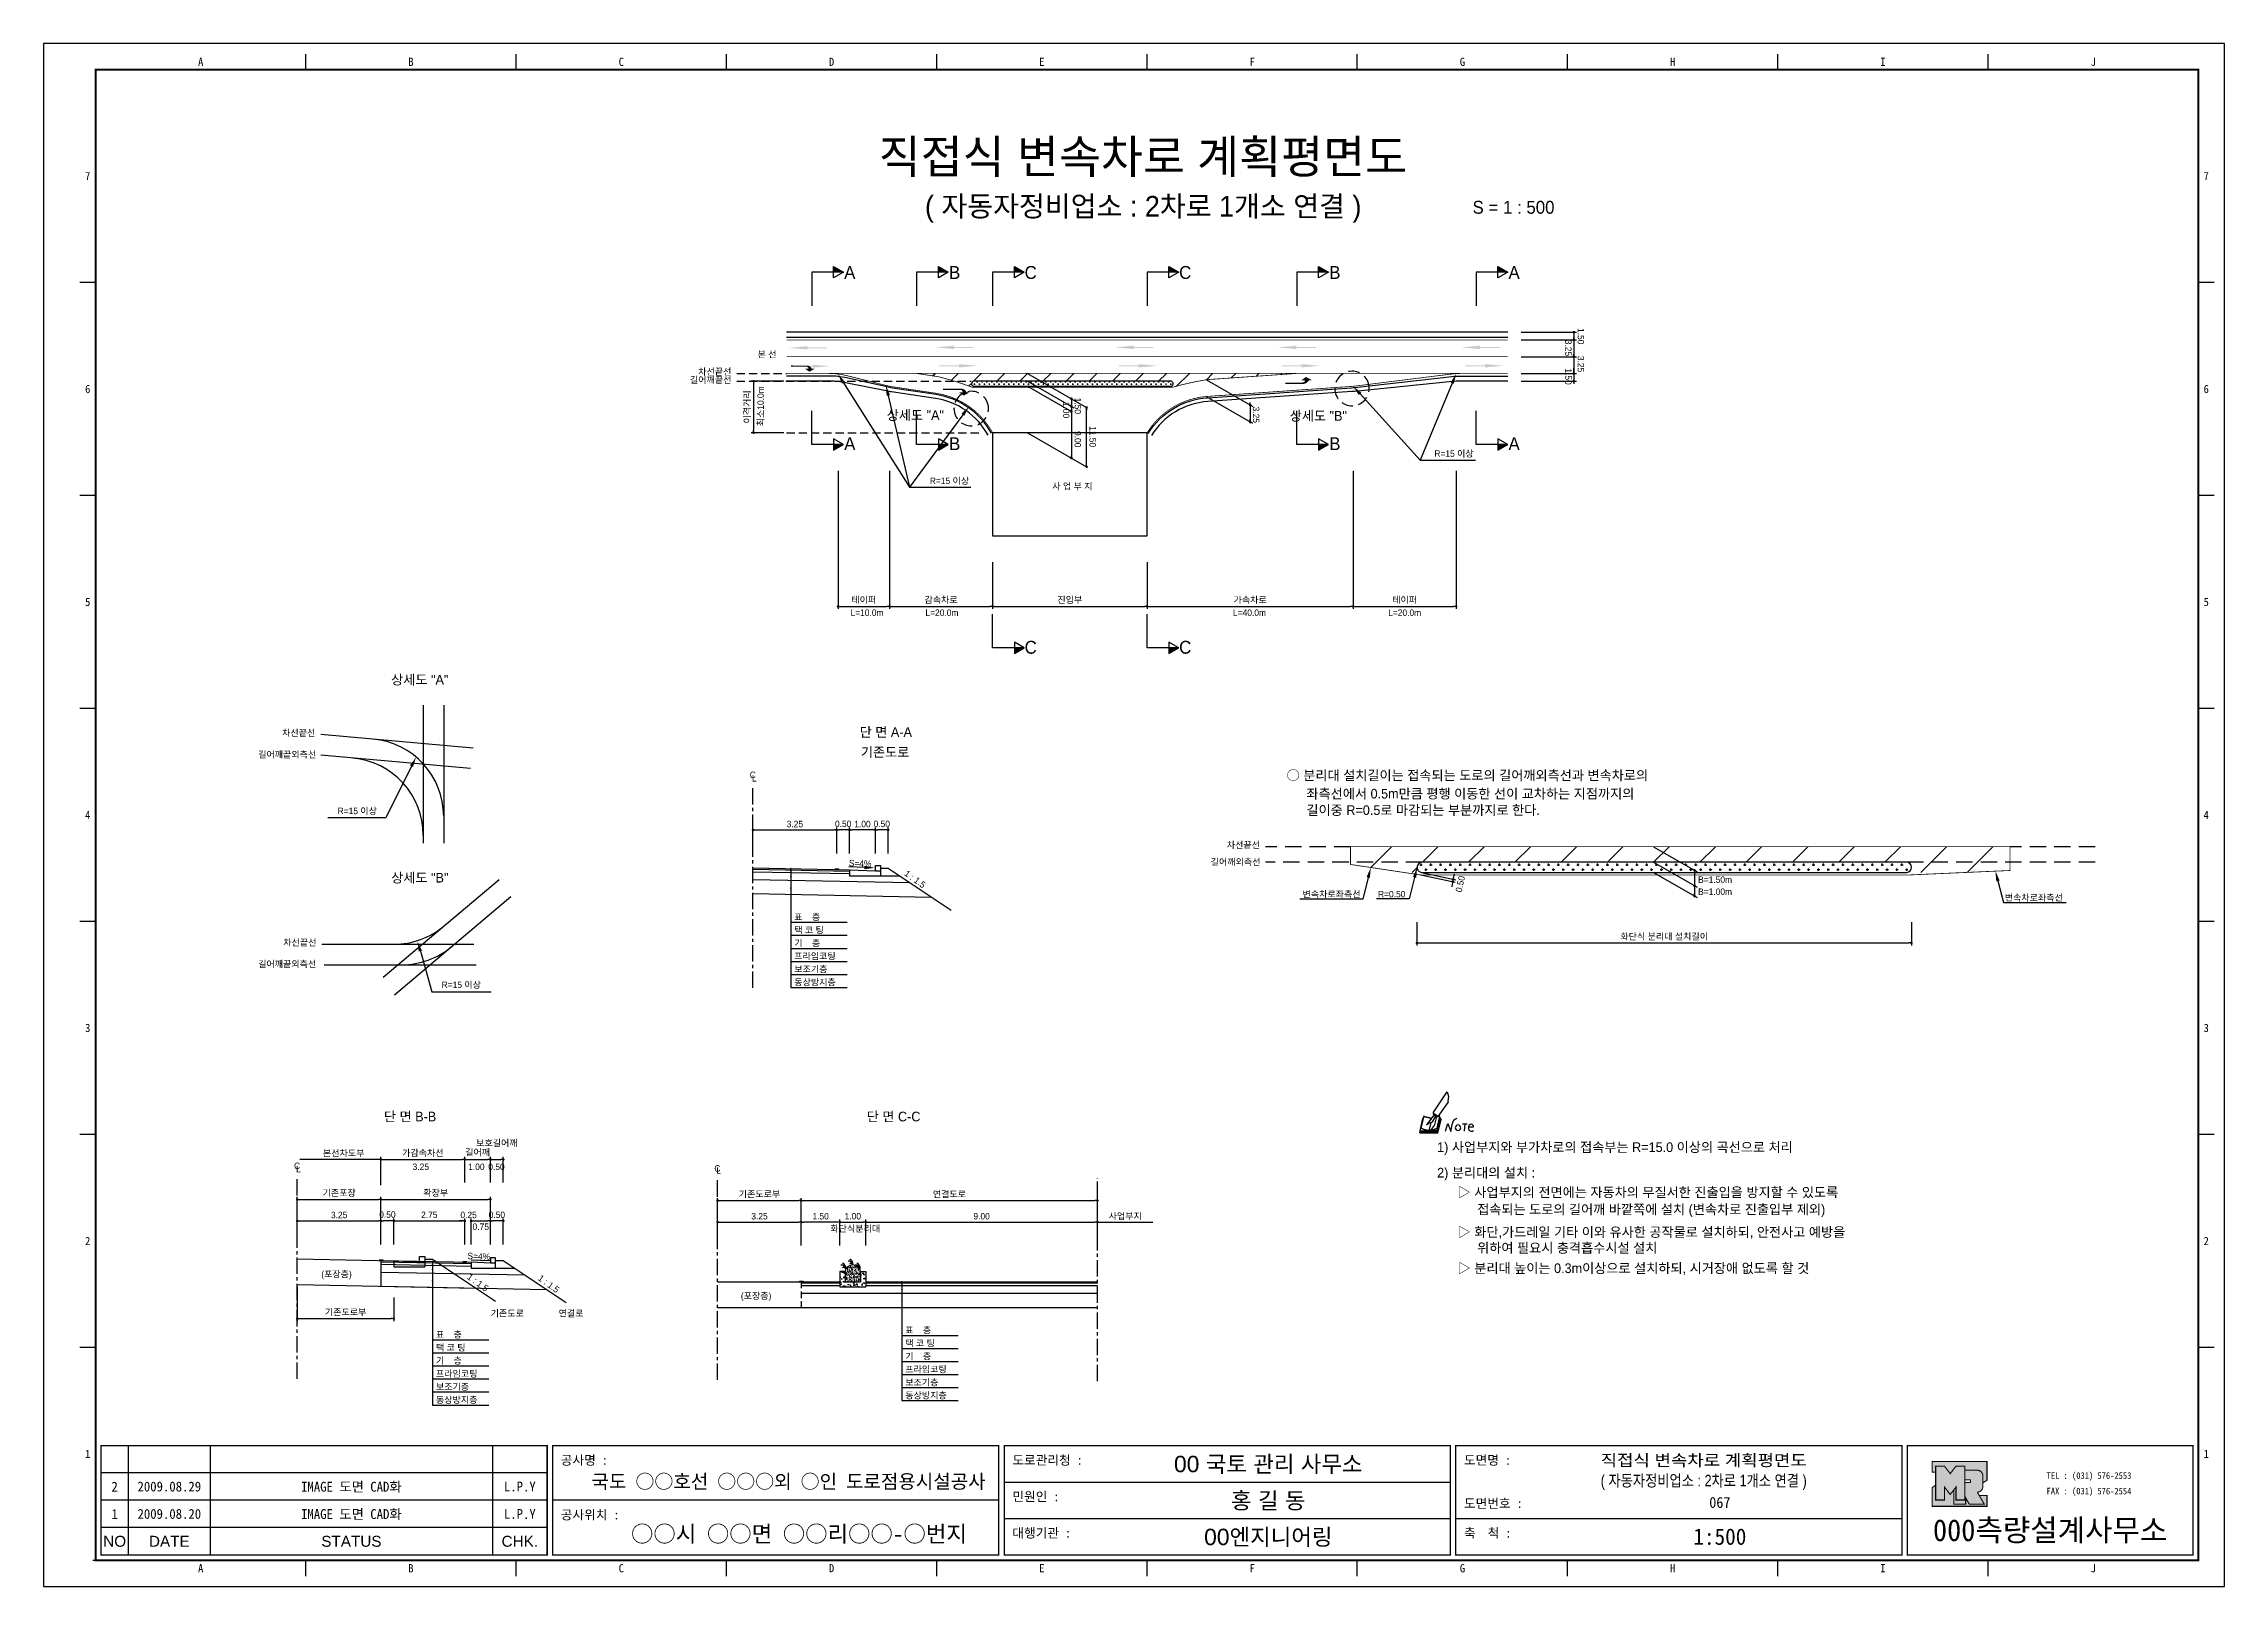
# Model space of a CAD drawing. Header units: millimetres. Extents: x 477 to 901, y -20 to 280.
import ezdxf
from ezdxf.enums import TextEntityAlignment as Align

# ---------------------------------------------------------------- set-up
doc = ezdxf.new("R2010")
doc.units = ezdxf.units.MM
doc.linetypes.add('CENTER', pattern=[50.8, 31.75, -6.35, 6.35, -6.35])
doc.linetypes.add('HIDDEN', pattern=[9.525, 6.35, -3.175])
for name, color, linetype in [('CC-GSTR-0004', 4, 'Continuous'), ('CM-LANE-0030', 30, 'Continuous'), ('CZ-DIMT-0002', 7, 'Continuous'), ('CZ-EXST-0002', 1, 'Continuous'), ('CZ-LIN1-0007', 7, 'Continuous'), ('CZ-LIN2-0003', 3, 'Continuous'), ('CZ-LINE-0001', 7, 'Continuous'), ('CZ-TEXT-BOX0', 7, 'Continuous'), ('TITLE', 7, 'Continuous')]:
    doc.layers.add(name, color=color, linetype=linetype)
doc.styles.add('견고딕', font='arial.ttf')
doc.styles.add('돋움', font='')
doc.styles.add('돋음체', font='')
doc.styles.get('돋움').set_extended_font_data('Dotum')
doc.styles.get('돋음체').set_extended_font_data('DotumChe')

msp = doc.modelspace()

# ---------------------------------------------------------------- texts
at = {"layer": 'CZ-DIMT-0002', "style": '돋움'}
for s, height, p in [('A', 2.5, (633.95, 235.22)), ('B', 2.5, (654.31, 235.22)), ('C', 2.5, (669.07, 235.22)), ('C', 2.5, (699.07, 235.22)), ('B', 2.5, (728.12, 235.22)), ('A', 2.5, (762.92, 235.22)), ('차선끝선', 1.25, (607.74, 215.96)), ('본 선', 1.25, (617.89, 219.32)), ('길어깨끝선', 1.25, (606.94, 214.37)), ('상세도 "A"', 1.875, (646.68, 207.53)), ('상세도 "B"', 1.875, (724.91, 207.4)), ('A', 2.5, (633.95, 201.99)), ('B', 2.5, (654.31, 201.99)), ('B', 2.5, (728.12, 201.99)), ('A', 2.5, (762.92, 201.99)), ('R=15 이상', 1.25, (751.25, 200.07)), ('R=15 이상', 1.25, (653.3, 194.8)), ('사 업 부 지', 1.25, (677.16, 193.72)), ('L=10.0m', 1.25, (637.29, 169.2)), ('L=20.0m', 1.25, (651.84, 169.2)), ('L=40.0m', 1.25, (711.55, 169.2)), ('L=20.0m', 1.25, (741.67, 169.2)), ('C', 2.5, (669.07, 162.49)), ('C', 2.5, (699.07, 162.49)), ('차선끝선', 1.25, (526.96, 145.88)), ('길어깨끝외측선', 1.25, (524.73, 141.68)), ('C', 1.25, (615.12, 137.72)), ('L', 1.25, (615.39, 137.06)), ('R=15 이상', 1.25, (538.34, 130.73)), ('차선끝선', 1.25, (710.36, 124.12)), ('차선끝선', 1.25, (527.19, 105.2)), ('길어깨끝외측선', 1.25, (524.73, 101.02)), ('R=15 이상', 1.25, (558.53, 96.99)), ('C', 1.25, (526.65, 61.85)), ('L', 1.25, (526.92, 61.2)), ('C', 1.25, (608.25, 61.35)), ('L', 1.25, (608.51, 60.95))]:
    msp.add_text(s, height=height, dxfattribs=at).set_placement(p, align=Align.MIDDLE_CENTER)
for s, rotation, p in [('3.25', 270, (772.82, 222.16)), ('1.50', 270, (775.25, 224.44)), ('1.50', 270, (772.82, 216.61)), ('3.25', 270, (775.25, 219.05)), ('최소10.0m', 90, (617.27, 205.37))]:
    msp.add_text(s, height=1.25, rotation=rotation, dxfattribs=at).set_placement(p)
for s, p in [('○ 분리대 설치길이는 접속되는 도로의 길어깨외측선과 변속차로의', (718.75, 137.64)), ('좌측선에서 0.5m만큼 평행 이동한 선이 교차하는 지점까지의', (722.6, 134.08)), ('길이중 R=0.5로 마감되는 부분까지로 한다.', (722.6, 130.89)), ('1) 사업부지와 부가차로의 접속부는 R=15.0 이상의 곡선으로 처리', (747.97, 65.48)), ('2) 분리대의 설치 :', (747.97, 60.53)), ('▷ 사업부지의 전면에는 자동차의 무질서한 진출입을 방지할 수 있도록', (751.95, 56.73)), ('접속되는 도로의 길어깨 바깥쪽에 설치 (변속차로 진출입부 제외)', (755.74, 53.41)), ('▷ 화단,가드레일 기타 이와 유사한 공작물로 설치하되, 안전사고 예방을', (751.95, 49.01)), ('위하여 필요시 충격흡수시설 설치', (755.74, 45.94)), ('▷ 분리대 높이는 0.3m이상으로 설치하되, 시거장애 없도록 할 것', (751.95, 41.99))]:
    msp.add_text(s, height=1.875, dxfattribs=at).set_placement(p, align=Align.MIDDLE_LEFT)
for s, rotation, p in [('S=4%', 357.7094, (635.96, 120.54)), ('1 : 1.5', 323.8881, (646.62, 117.5)), ('S=4%', 357.7094, (561.93, 44.3)), ('1 : 1.5', 323.8881, (561.75, 39.21)), ('1 : 1.5', 323.8881, (575.5, 38.96))]:
    msp.add_text(s, height=1.25, rotation=rotation, dxfattribs=at).set_placement(p, align=Align.MIDDLE_CENTER)
for s, p in [('길어깨외측선', (704.01, 120.21)), ('변속차로좌측선', (721.85, 113.94)), ('R=0.50', (736.49, 113.96)), ('B=1.50m', (798.64, 116.77)), ('B=1.00m', (798.64, 114.43)), ('변속차로좌측선', (858.17, 113.27)), ('표    층', (623.17, 109.52)), ('기    층', (623.17, 104.45)), ('택 코 팅', (623.17, 106.98)), ('프라임코팅', (623.17, 101.92)), ('보조기층', (623.17, 99.39)), ('동상방지층', (623.17, 96.86)), ('3.25', (549.08, 61.05)), ('1.00', (559.87, 61.05)), ('0.50', (563.77, 61.05)), ('사업부지', (684.2, 51.46)), ('화단식분리대', (630.19, 49.05)), ('(포장층)', (531.35, 40.21)), ('기존도로', (564.24, 32.61)), ('연결로', (577.42, 32.61)), ('(포장층)', (612.81, 36)), ('표    층', (553.61, 28.49)), ('표    층', (644.72, 29.34)), ('택 코 팅', (553.61, 25.96)), ('기    층', (644.72, 24.28)), ('택 코 팅', (644.72, 26.81)), ('프라임코팅', (553.61, 20.9)), ('기    층', (553.61, 23.43)), ('프라임코팅', (644.72, 21.75)), ('보조기층', (553.61, 18.36)), ('동상방지층', (553.61, 15.83)), ('보조기층', (644.72, 19.22)), ('동상방지층', (644.72, 16.69))]:
    msp.add_text(s, height=1.25, dxfattribs=at).set_placement(p)
at = {"layer": 'CZ-DIMT-0002', "char_height": 1.25, "attachment_point": 5, "style": '돋움'}
for s, insert, rotation in [('1.00', (675.95, 208.53), 270), ('1.50', (678.21, 209.34), 270), ('3.25', (712.82, 207.61), 270), ('9.00', (678.21, 202.86), 270), ('11.50', (681.1, 203.37), 270), ('\\A1;0.50', (752.46, 116.54), 78.0015)]:
    msp.add_mtext(s, dxfattribs=dict(at, insert=insert, rotation=rotation))
at = {"layer": 'CZ-DIMT-0002', "insert": (535.7, 64.24), "char_height": 1.25, "attachment_point": 5, "style": '돋움'}
msp.add_mtext('본선차도부', dxfattribs=at)
at = {"layer": 'CZ-LINE-0001', "insert": (614.1, 209.13), "char_height": 1.25, "attachment_point": 5, "rotation": 90, "style": '돋움'}
msp.add_mtext('\\A1;이격거리', dxfattribs=at)
at = {"layer": 'CZ-LINE-0001', "char_height": 1.25, "attachment_point": 5, "style": '돋움'}
for s, insert in [('\\A1;테이퍼', (636.67, 171.62)), ('\\A1;감속차로', (651.67, 171.62)), ('\\A1;진입부', (676.67, 171.62)), ('\\A1;가속차로', (711.67, 171.62)), ('\\A1;테이퍼', (741.67, 171.62)), ('\\A1;3.25', (623.29, 128.18)), ('\\A1;0.50', (632.66, 128.21)), ('\\A1;1.00', (636.41, 128.18)), ('\\A1;0.50', (640.16, 128.2)), ('\\A1;화단식 분리대 설치길이', (792.05, 106.3)), ('\\A1;가감속차선', (551.07, 64.29)), ('\\A1;길어깨', (561.69, 64.42)), ('\\A1;보호길어깨', (565.44, 66.21)), ('\\A1;기존포장', (534.82, 56.54)), ('\\A1;확장부', (553.57, 56.54)), ('\\A1;기존도로부', (616.42, 56.3)), ('\\A1;연결도로', (653.29, 56.29)), ('\\A1;3.25', (534.82, 52.31)), ('\\A1;0.50', (544.19, 52.39)), ('\\A1;2.75', (552.32, 52.35)), ('\\A1;0.25', (559.95, 52.32)), ('\\A1;0.50', (565.44, 52.34)), ('\\A1;3.25', (616.42, 52.07)), ('\\A1;1.50', (628.29, 52.07)), ('\\A1;1.00', (634.54, 52.07)), ('\\A1;9.00', (659.54, 52.07)), ('\\A1;0.75', (562.32, 50.04)), ('\\A1;기존도로부', (536.07, 33.4))]:
    msp.add_mtext(s, dxfattribs=dict(at, insert=insert))
at = {"layer": 'CZ-TEXT-BOX0', "style": '돋움'}
for s, p in [('상세도 "A"', (550.47, 156.2)), ('단 면 A-A', (640.94, 146.04)), ('기존도로', (640.8, 142.14)), ('상세도 "B"', (550.48, 117.77)), ('단 면 B-B', (548.59, 71.42)), ('단 면 C-C', (642.45, 71.42))]:
    msp.add_text(s, height=1.875, dxfattribs=at).set_placement(p, align=Align.MIDDLE_CENTER)
at = {"layer": 'TITLE', "color": 3, "linetype": 'Continuous', "style": '돋음체'}
for s, p in [('A', (507.94, 276.1)), ('B', (548.76, 276.1)), ('C', (589.59, 276.1)), ('D', (630.41, 276.1)), ('E', (671.24, 276.1)), ('F', (712.06, 276.1)), ('G', (752.89, 276.1)), ('H', (793.71, 276.1)), ('I', (834.53, 276.1)), ('J', (875.36, 276.1)), ('7', (486.01, 253.93)), ('7', (897.28, 253.93)), ('6', (486.01, 212.6)), ('6', (897.28, 212.6)), ('5', (486.01, 171.27)), ('5', (897.28, 171.27)), ('4', (486.01, 129.94)), ('4', (897.28, 129.94)), ('3', (486.01, 88.61)), ('3', (897.28, 88.61)), ('2', (486.01, 47.28)), ('2', (897.28, 47.28)), ('1', (486.01, 5.96)), ('1', (897.28, 5.96)), ('A', (507.94, -16.23)), ('B', (548.76, -16.23)), ('C', (589.59, -16.23)), ('D', (630.41, -16.23)), ('E', (671.24, -16.23)), ('F', (712.06, -16.23)), ('G', (752.89, -16.23)), ('H', (793.71, -16.23)), ('I', (834.53, -16.23)), ('J', (875.36, -16.23))]:
    msp.add_text(s, height=1.59, dxfattribs=at).set_placement(p, align=Align.MIDDLE)
at = {"layer": 'TITLE', "style": '돋움'}
for s, height, p in [('직접식 변속차로 계획평면도', 6.5, (690.86, 257.71)), ('( 자동자정비업소 : 2차로 1개소 연결 )', 4, (690.91, 248.08))]:
    msp.add_text(s, height=height, dxfattribs=at).set_placement(p, align=Align.MIDDLE_CENTER)
msp.add_text('S = 1 : 500', height=2.5, dxfattribs=at).set_placement((754.85, 247.87), align=Align.MIDDLE_LEFT)
at = {"layer": 'TITLE', "style": '돋음체'}
for s, p in [('공사명 : ', (577.85, 3.85)), ('도로관리청 :', (665.52, 3.85)), ('도면명 :', (753.19, 3.85)), ('민원인 :', (665.52, -3.22)), ('도면번호 :', (753.19, -4.54)), ('공사위치 :', (577.85, -6.76)), ('대행기관 :', (665.52, -10.29)), ('축  척 :', (753.19, -10.29))]:
    msp.add_text(s, height=1.804, dxfattribs=at).set_placement(p)
at = {"layer": 'TITLE', "color": 7, "linetype": 'Continuous'}
for s, height, style, p in [('00 국토 관리 사무소', 3.1832, '견고딕', (715.19, 4.03)), ('국도 ○○호선 ○○○외 ○인 도로점용시설공사', 2.7, '돋음체', (622.07, 0.64)), ('홍 길 동', 3.183, '견고딕', (715.19, -3.04)), ('○○시 ○○면 ○○리○○-○번지', 3.1832, '돋음체', (624.09, -9.52)), ('00엔지니어링', 3.183, '견고딕', (715.19, -10.12))]:
    msp.add_text(s, height=height, dxfattribs=dict(at, style=style)).set_placement(p, align=Align.MIDDLE)
at = {"layer": 'TITLE', "style": '돋움'}
for s, width, p, p2 in [('직접식 변속차로 계획평면도', 1.010039, (779.73, 3.6), (819.73, 3.6)), ('( 자동자정비업소 : 2차로 1개소 연결 )', 0.741327, (779.73, -0.35), (819.73, -0.35))]:
    msp.add_text(s, height=2.25, dxfattribs=dict(at, width=width)).set_placement(p, p2, align=Align.FIT)
at = {"layer": 'TITLE', "color": 1, "linetype": 'Continuous', "style": '돋음체'}
msp.add_text('2', height=1.91, dxfattribs=at).set_placement((491.24, -0.39), align=Align.MIDDLE)
at = {"layer": 'TITLE', "linetype": 'Continuous'}
for s, height, style, p in [('2009.08.29', 1.91, '돋음체', (501.85, -0.39)), ('L.P.Y', 1.91, '돋음체', (569.89, -0.39)), ('067', 2.122, '돋음체', (802.86, -3.48)), ('1', 1.91, '돋음체', (491.24, -5.7)), ('2009.08.20', 1.91, '돋음체', (501.85, -5.7)), ('L.P.Y', 1.91, '돋음체', (569.89, -5.7)), ('NO', 2.122, '견고딕', (491.24, -11)), ('DATE', 2.122, '견고딕', (501.85, -11)), ('STATUS', 2.122, '견고딕', (537.2, -11)), ('CHK.', 2.122, '견고딕', (569.89, -11)), ('1:500', 3.183, '돋음체', (802.86, -10.12))]:
    msp.add_text(s, height=height, dxfattribs=dict(at, style=style)).set_placement(p, align=Align.MIDDLE)
at = {"layer": 'TITLE', "style": '돋음체'}
for p in [(537.2, -0.39), (537.2, -5.7)]:
    msp.add_text('IMAGE 도면 CAD화', height=1.9099, dxfattribs=at).set_placement(p, align=Align.MIDDLE)
at = {"layer": 'TITLE', "color": 180, "style": '돋음체'}
for s, p in [('TEL : (031) 576-2553', (866.29, 1.12)), ('FAX : (031) 576-2554', (866.29, -1.9))]:
    msp.add_text(s, height=1.2733, dxfattribs=at).set_placement(p)
msp.add_text('000측량설계사무소', height=4.244, dxfattribs=at).set_placement((866.99, -10.97), align=Align.CENTER)

# ---------------------------------------------------------------- blocks, each defined once
blk = doc.blocks.new('note')
for p, q in [((0.85, 3.5), (3.53, 7.57)), ((1.8, 2.79), (3.74, 5.46)), ((3.53, 7.57), (3.8, 6.64)), ((3.8, 6.64), (3.69, 5.72)), ((3.69, 5.72), (3.74, 5.46)), ((-1.24, 2.36), (-1.77, 0)), ((-1.77, 0), (1.77, 0)), ((-1.77, 0), (-1.77, -0.3)), ((-1.53, 0.52), (-1.55, 0.54)), ((-1.01, 2.9), (-1.53, 0.52)), ((-1.48, 0.48), (-1.53, 0.52)), ((-1.43, 0.44), (-1.48, 0.48)), ((-1.38, 0.41), (-1.43, 0.44)), ((-1.33, 0.4), (-1.38, 0.41)), ((-1.27, 0.37), (-1.33, 0.4)), ((-1.22, 0.35), (-1.27, 0.37)), ((-1.13, 2.36), (-1.24, 2.36)), ((-1.17, 0.33), (-1.22, 0.35)), ((-1.12, 0.32), (-1.17, 0.33)), ((-1.02, 0.25), (-1.12, 0.32)), ((-0.97, 0.22), (-1.02, 0.25)), ((-1, 2.9), (-1.01, 2.9)), ((-0.98, 2.85), (-1, 2.9)), ((-0.95, 2.8), (-0.98, 2.85)), ((-0.93, 0.21), (-0.97, 0.22)), ((-0.9, 2.75), (-0.95, 2.8)), ((-0.88, 0.19), (-0.93, 0.21)), ((-0.85, 2.72), (-0.9, 2.75)), ((-0.8, 0.18), (-0.88, 0.19)), ((-0.79, 2.69), (-0.85, 2.72)), ((-0.75, 0.17), (-0.8, 0.18)), ((-0.74, 2.68), (-0.79, 2.69)), ((-0.7, 0.16), (-0.75, 0.17)), ((-0.69, 2.65), (-0.74, 2.68)), ((-0.64, 0.15), (-0.7, 0.16)), ((-0.64, 2.65), (-0.69, 2.65)), ((-0.59, 2.63), (-0.64, 2.65)), ((-0.58, 0.14), (-0.64, 0.15)), ((-0.54, 2.62), (-0.59, 2.63)), ((-0.53, 0.13), (-0.58, 0.14)), ((-0.48, 2.61), (-0.54, 2.62)), ((-0.48, 0.12), (-0.53, 0.13)), ((-0.43, 2.61), (-0.48, 2.61)), ((-0.43, 0.11), (-0.48, 0.12)), ((0.75, 2.77), (-0.46, 1.16)), ((0.37, 2.24), (-0.46, 1.16)), ((-0.46, 1.16), (-0.08, 1.47)), ((-0.38, 2.59), (-0.43, 2.61)), ((-0.38, 0.08), (-0.43, 0.11)), ((-0.33, 2.59), (-0.38, 2.59)), ((-0.29, 0.06), (-0.38, 0.08)), ((-0.27, 2.58), (-0.33, 2.59)), ((-0.23, 0.05), (-0.29, 0.06)), ((-0.22, 2.57), (-0.27, 2.58)), ((-0.16, 0.04), (-0.23, 0.05)), ((-0.17, 2.56), (-0.22, 2.57)), ((-0.12, 2.55), (-0.17, 2.56)), ((-0.11, 0.03), (-0.16, 0.04)), ((-0.07, 2.53), (-0.12, 2.55)), ((-0.04, 0.02), (-0.11, 0.03)), ((-0.08, 1.47), (0.72, 1.75)), ((-0.01, 2.51), (-0.07, 2.53)), ((-0.05, -0.3), (-0.05, 0)), ((0, 0), (-0.04, 0.02)), ((0.04, 2.5), (-0.01, 2.51)), ((0.37, 1.63), (0, 0)), ((0, 0), (1.6, 0.53)), ((0, 0), (1.65, 0.18)), ((0, 0.01), (0.06, 0.04)), ((0, -0.3), (0, 0)), ((0.09, 2.48), (0.04, 2.5)), ((0.05, -0.3), (0.05, 0)), ((0.06, 0.04), (0.11, 0.07)), ((0.14, 2.48), (0.09, 2.48)), ((0.11, 0.07), (0.16, 0.09)), ((0.2, 2.47), (0.14, 2.48)), ((0.16, 0.09), (0.21, 0.12)), ((0.26, 2.43), (0.18, 2.46)), ((0.21, 0.12), (0.27, 0.14)), ((0.34, 2.4), (0.26, 2.43)), ((0.27, 0.14), (0.36, 0.19)), ((0.45, 2.37), (0.34, 2.4)), ((0.36, 0.19), (0.41, 0.22)), ((0.41, 0.22), (0.46, 0.27)), ((0.46, 0.27), (0.51, 0.3)), ((0.51, 0.3), (0.56, 0.34)), ((0.56, 0.34), (0.6, 0.4)), ((0.6, 0.4), (0.64, 0.45)), ((0.64, 0.45), (0.67, 0.51)), ((0.67, 0.51), (0.74, 0.58)), ((0.72, 1.75), (1.16, 2.53)), ((0.74, 0.58), (0.79, 0.63)), ((1, 3.1), (0.75, 2.77)), ((0.79, 0.63), (0.83, 0.68)), ((0.83, 0.68), (0.86, 0.73)), ((0.85, 3.5), (1.8, 2.79)), ((1, 3.4), (0.85, 3.21)), ((0.85, 3.21), (1.52, 2.71)), ((0.86, 0.73), (0.89, 0.79)), ((0.89, 0.84), (0.92, 0.89)), ((0.89, 0.79), (0.89, 0.84)), ((0.92, 0.89), (0.96, 0.95)), ((0.96, 0.95), (1.01, 0.97)), ((1.47, 2.74), (1.01, 0.97)), ((1.16, 2.53), (1.37, 2.82)), ((2.13, 2.84), (1.44, 2.63)), ((1.52, 2.71), (1.66, 2.9)), ((1.6, 0.53), (2.13, 2.84)), ((1.65, 0.18), (2.19, 2.48)), ((1.77, 0), (2.3, 2.36)), ((1.77, -0.3), (2.3, 2.07)), ((1.77, -0.38), (2.3, 1.99)), ((1.77, -0.44), (2.3, 1.93)), ((1.77, 0), (1.77, -0.3)), ((2.19, 2.48), (2.04, 2.47)), ((2.3, 2.36), (2.16, 2.36)), ((2.3, 2.36), (2.3, 2.07)), ((3.21, -0.08), (3.68, 1.4)), ((3.68, 1.4), (4.26, -0.14)), ((4.26, -0.14), (4.56, 1.44)), ((6.55, 1.34), (7.46, 1.34)), ((7.01, 1.34), (6.87, -0.11)), ((7.71, 0.77), (7.71, 0.55)), ((7.71, 0.77), (8.67, 0.77)), ((-1.77, -0.3), (1.77, -0.3)), ((-1.77, -0.43), (-1.77, -0.3)), ((-1.77, -0.37), (1.77, -0.37)), ((-1.77, -0.43), (1.77, -0.43))]:
    blk.add_line(p, q)
for centre, major_axis, start_param, end_param in [((0.4, 2.31), (0.0702, 0.0702), 3.283946, 6.425539), ((5.68, 1.23), (-0.806, 0.806), -0.591174, 0.597824), ((5.66, 0.58), (-0.378, 0.378), 3.926991, 10.210176), ((8.3, 0.49), (0.422, 0.422), 2.265602, 4.634911), ((8.19, 0.77), (-0.342, 0.342), 3.926991, 7.068583)]:
    blk.add_ellipse(centre, major_axis=major_axis, ratio=1, start_param=start_param, end_param=end_param)
blk = doc.blocks.new('_Dot')
at = {"color": 0, "linetype": 'ByBlock', "lineweight": -2}
blk.add_line((-0.5, 0), (-1, 0), dxfattribs=at)
at = {"color": 0, "linetype": 'ByBlock', "const_width": 0.5}
blk.add_lwpolyline([(-0.25, 0, 1), (0.25, 0, 1)], format="xyb", close=True, dxfattribs=at)

# ---------------------------------------------------------------- hatches: boundary and pattern name
at = {"layer": 'CM-LANE-0030'}
h = msp.add_hatch(dxfattribs=at)
h.set_pattern_fill('ANSI31', color=256, style=0)
h.set_pattern_definition([(45, (555.2017, -18.869), (-2.245064, 2.245064), [])])
h.paths.add_polyline_path([(696.22, 214.13, -0.801424), (696.44, 213.18, 0.001479), (696.34, 213.13), (697.58, 213.13, -0.078793), (703.15, 214.41), (720.73, 215.63), (646.91, 215.63), (651.22, 214.98, -0.082795), (656.93, 213.13), (657.96, 213.13, 0.001767), (657.85, 213.2, -0.768255), (658.09, 214.13)])
at = {"layer": 'CZ-EXST-0002'}
h = msp.add_hatch(dxfattribs=at)
h.set_pattern_fill('AR-SAND', color=256, scale=0.01, style=0)
h.set_pattern_definition([(37.5, (-476.0781, 3522.22685), (-0.016000313, 0.489413237), [0, -0.38608, 0, -0.4318, 0, -0.41275]), (7.5, (-476.0781, 3522.22685), (0.44952328, 0.7168251), [0, -0.20828, 0, -0.34798, 0, -0.13335]), (327.5, (-476.3905, 3522.22685), (0.79099237, 0.001437185), [0, -0.127, 0, -0.4572, 0, -0.5969]), (317.5, (-476.3905, 3522.22685), (0.76355645, 0.22292932), [0, -0.0635, 0, -0.29972, 0, -0.3429])])
edge = h.paths.add_edge_path()
edge.add_ellipse((634.54, 41.38), major_axis=(-1.5, 0), ratio=0.829212, start_angle=180, end_angle=360)
edge.add_line((633.04, 41.38), (633.04, 39.38))
edge.add_line((633.04, 39.38), (636.04, 39.38))
edge.add_line((636.04, 39.38), (636.04, 41.38))
h = msp.add_hatch(dxfattribs=at)
h.set_pattern_fill('AR-CONC', color=256, scale=0.01, style=0)
h.set_pattern_definition([(50, (-476.0781, 3522.2269), (1.8218467, -0.15939086), [0.1905, -2.0955]), (355, (-476.0781, 3522.2269), (-0.3524283, 1.9105664), [0.1524, -1.6764]), (100.451, (-475.9263, 3522.2136), (1.469425, 1.7511669), [0.1619, -1.7809]), (46.1842, (-476.078, 3522.7349), (2.7107904, -0.4204233), [0.28575, -3.14325]), (96.6356, (-475.8522, 3522.6998), (2.3740423, 2.4742556), [0.24285, -2.67135]), (351.184, (-476.078, 3522.7349), (2.374046, 2.4742512), [0.2286, -2.5146]), (21, (-475.8241, 3522.6079), (1.5161488, -1.0226552), [0.1905, -2.0955]), (326, (-475.8241, 3522.6079), (0.6180203, 1.8418797), [0.1524, -1.6764]), (71.4514, (-475.6978, 3522.5226), (2.1341649, 0.8192286), [0.1619, -1.7809]), (37.5, (-476.0781, 3522.22685), (0.03088603, 0.84555039), [0, -1.65608, 0, -1.7018, 0, -1.68275]), (7.5, (-476.0781, 3522.22685), (0.66819663, 1.00180575), [0, -0.97028, 0, -1.61798, 0, -0.64135]), (327.5, (-476.6445, 3522.22685), (1.35590595, -0.05728744), [0, -0.635, 0, -1.9812, 0, -2.6289]), (317.5, (-476.8985, 3522.2269), (1.4812918, 0.2542649), [0, -0.8255, 0, -1.31572, 0, -1.8669])])
h.paths.add_polyline_path([(637.04, 38.38), (637.04, 41.38), (636.04, 41.38), (636.04, 39.38), (633.04, 39.38), (633.04, 41.38), (632.04, 41.38), (632.04, 38.38)])
at = {"layer": 'CZ-LIN1-0007'}
for points in [[(625.8, 220.91), (625.8, 220.7), (629.62, 220.7), (629.62, 220.48), (625.8, 220.48), (625.8, 220.27), (622.15, 220.59)], [(654.16, 221.01), (654.16, 220.79), (657.99, 220.79), (657.99, 220.58), (654.16, 220.58), (654.16, 220.36), (650.51, 220.68)], [(689.05, 221.01), (689.05, 220.79), (692.88, 220.79), (692.88, 220.58), (689.05, 220.58), (689.05, 220.36), (685.4, 220.68)], [(720.64, 221.01), (720.64, 220.79), (724.47, 220.79), (724.47, 220.58), (720.64, 220.58), (720.64, 220.36), (716.99, 220.68)], [(756.27, 221.01), (756.27, 220.79), (760.09, 220.79), (760.09, 220.58), (756.27, 220.58), (756.27, 220.36), (752.62, 220.68)], [(625.68, 217.15, -0.267976), (626.58, 216.54), (627.14, 216.55), (626.1, 215.97), (625.27, 216.54), (625.88, 216.54, 0.504994), (625.61, 216.91), (622.56, 216.93), (622.56, 217.17)], [(626.81, 217.32), (626.81, 217.13), (623.38, 217.13), (623.38, 216.94), (626.81, 216.94), (626.81, 216.75), (630.08, 217.03)], [(655.14, 217.43), (655.14, 217.22), (651.32, 217.22), (651.32, 217), (655.14, 217), (655.14, 216.79), (658.79, 217.11)], [(690.04, 217.43), (690.04, 217.22), (686.21, 217.22), (686.21, 217), (690.04, 217), (690.04, 216.79), (693.69, 217.11)], [(721.62, 217.43), (721.62, 217.22), (717.8, 217.22), (717.8, 217), (721.62, 217), (721.62, 216.79), (725.27, 217.11)], [(757.25, 217.43), (757.25, 217.22), (753.43, 217.22), (753.43, 217), (757.25, 217), (757.25, 216.79), (760.9, 217.11)], [(655.6, 212.68, -0.267976), (656.63, 211.99), (657.26, 211.99), (656.09, 211.33), (655.14, 211.98), (655.84, 211.99, 0.504994), (655.53, 212.4), (652.06, 212.42), (652.07, 212.7)], [(722.04, 213.59, 0.267976), (723.07, 214.28), (723.7, 214.28), (722.53, 214.94), (721.58, 214.29), (722.28, 214.28, -0.504994), (721.97, 213.87), (718.5, 213.85), (718.51, 213.57)], [(631.79, 119.36), (631.79, 119.48), (631.04, 119.5), (631.04, 119.37)], [(543.32, 43.49), (543.32, 43.62), (542.57, 43.63), (542.57, 43.51)], [(559.57, 43.17), (559.57, 43.29), (558.82, 43.31), (558.82, 43.18)], [(624.92, 39.38), (624.92, 39.51), (624.17, 39.51), (624.17, 39.38)]]:
    msp.add_hatch(color=256, dxfattribs=at).paths.add_polyline_path(points)
at = {"layer": 'CZ-LIN2-0003'}
h = msp.add_hatch(dxfattribs=at)
h.set_pattern_fill('CROSS', color=256, scale=0.075, style=0)
h.set_pattern_definition([(0, (555.2017, -18.8689), (0.47625, 0.47625), [0.238125, -0.714375]), (90, (555.32075, -18.98797), (-0.47625, 0.47625), [0.238125, -0.714375])])
h.paths.add_polyline_path([(696.22, 213.13, 1), (696.22, 214.13), (658.09, 214.13, 1), (658.09, 213.13)])
h = msp.add_hatch(dxfattribs=at)
h.set_pattern_fill('CROSS', color=256, scale=0.15, style=0)
h.set_pattern_definition([(0, (412.1855, -337.861), (0.9525, 0.9525), [0.47625, -1.42875]), (90, (412.4236, -338.0991), (-0.9525, 0.9525), [0.47625, -1.42875])])
h.paths.add_polyline_path([(745.09, 120.78, 0.857281), (744.79, 118.83, -0.001024), (744.94, 118.78), (839.06, 118.78, 1), (839.06, 120.78)])
at = {"layer": 'CZ-LINE-0001'}
for points in [[(630.79, 236.4), (630.79, 235.3), (632.7, 235.3)], [(651.15, 236.4), (651.15, 235.3), (653.06, 235.3)], [(665.91, 236.4), (665.91, 235.3), (667.81, 235.3)], [(695.91, 236.4), (695.91, 235.3), (697.81, 235.3)], [(724.97, 236.4), (724.97, 235.3), (726.87, 235.3)], [(759.76, 236.4), (759.76, 235.3), (761.67, 235.3)], [(632.7, 201.86), (630.79, 201.86), (630.79, 200.76)], [(653.06, 201.86), (651.15, 201.86), (651.15, 200.76)], [(726.87, 201.86), (724.97, 201.86), (724.97, 200.76)], [(761.67, 201.86), (759.76, 201.86), (759.76, 200.76)], [(667.81, 162.36), (665.91, 162.36), (665.91, 161.26)], [(697.81, 162.36), (695.91, 162.36), (695.91, 161.26)]]:
    msp.add_hatch(color=256, dxfattribs=at).paths.add_polyline_path(points)
at = {"layer": 'TITLE', "ltscale": 150}
h = msp.add_hatch(color=8, dxfattribs=at)
edge = h.paths.add_edge_path()
edge.add_line((854.72, 4.48), (844.06, 4.48))
edge.add_line((844.06, 4.48), (844.06, 2.4))
edge.add_line((844.06, 2.4), (844.76, 2.4))
edge.add_line((844.76, 2.4), (844.76, 3.58))
edge.add_line((844.76, 3.58), (846.46, 3.58))
edge.add_line((846.46, 3.58), (847.58, 2.12))
edge.add_line((847.58, 2.12), (848.71, 3.58))
edge.add_line((848.71, 3.58), (850.4, 3.58))
edge.add_line((850.4, 3.58), (850.4, 2.78))
edge.add_line((850.4, 2.78), (852.84, 2.78))
edge.add_arc((852.84, 1.71), 1.07, 0, 90, ccw=False)
edge.add_line((853.91, 1.71), (853.91, 0.34))
edge.add_line((853.91, 0.34), (854.72, 0.85))
edge.add_line((854.72, 0.85), (854.72, 4.48))
h.paths.add_polyline_path([(848.27, -1.04), (847.58, -1.92), (846.46, -0.47), (846.46, -2.98), (844.76, -2.98), (844.76, -0.13), (844.06, -0.57), (844.06, -4.21), (854.72, -4.21), (854.72, -2.13), (853.23, -2.13), (854.18, -3.78), (851.28, -3.78), (850.58, -2.57), (850.58, -3.78), (848.27, -3.78)])
msp.add_hatch(color=5, dxfattribs=at).paths.add_polyline_path([(850.4, 3.58), (848.71, 3.58), (847.58, 2.12), (846.46, 3.58), (844.76, 3.58), (844.76, -2.98), (846.46, -2.98), (846.46, -0.47), (847.58, -1.92), (848.71, -0.47), (848.71, -2.98), (850.4, -2.98)])
h = msp.add_hatch(color=161, dxfattribs=at)
edge = h.paths.add_edge_path()
edge.add_arc((852.84, 1.71), 1.07, 360, 450)
edge.add_line((852.84, 2.78), (850.4, 2.78))
edge.add_line((850.4, 2.78), (850.4, 0.93))
edge.add_line((850.4, 0.93), (851.4, 0.93))
edge.add_arc((851.4, 0.81), 0.113, 0, 90, ccw=False)
edge.add_line((851.51, 0.81), (851.51, 0.5))
edge.add_arc((851.4, 0.5), 0.113, 270, 360, ccw=False)
edge.add_line((851.4, 0.39), (850.4, 0.39))
edge.add_line((850.4, 0.39), (850.4, -2.98))
edge.add_line((850.4, -2.98), (848.71, -2.98))
edge.add_line((848.71, -2.98), (848.71, -0.47))
edge.add_line((848.71, -0.47), (848.27, -1.04))
edge.add_line((848.27, -1.04), (848.27, -3.78))
edge.add_line((848.27, -3.78), (850.58, -3.78))
edge.add_line((850.58, -3.78), (850.58, -2.57))
edge.add_line((850.58, -2.57), (851.28, -3.78))
edge.add_line((851.28, -3.78), (854.18, -3.78))
edge.add_line((854.18, -3.78), (852.84, -1.46))
edge.add_arc((852.84, -0.39), 1.07, 270, 360)
edge.add_line((853.91, -0.39), (853.91, 1.71))

# ---------------------------------------------------------------- linework, layer by layer
at = {"color": 0, "linetype": 'ByBlock', "lineweight": -2}
for p, q in [((774.5, 223.38), (774.5, 223.13)), ((774.5, 222.38), (774.5, 222.63)), ((774.5, 221.88), (774.5, 221.63)), ((774.5, 219.13), (774.5, 219.38)), ((774.5, 218.63), (774.5, 218.38)), ((774.5, 215.88), (774.5, 216.13)), ((774.5, 215.88), (774.5, 216.13)), ((774.5, 213.88), (774.5, 213.63)), ((774.5, 213.88), (774.5, 213.63)), ((676.96, 210.47), (676.96, 210.22)), ((676.96, 209.47), (676.96, 209.72)), ((676.96, 208.97), (676.96, 208.72)), ((676.96, 208.47), (676.96, 208.72)), ((679.92, 208.77), (679.92, 208.52)), ((711.67, 209.76), (711.67, 210.01)), ((711.67, 209.26), (711.67, 209.01)), ((711.66, 206.51), (711.66, 206.76)), ((676.96, 199.47), (676.96, 199.72)), ((679.92, 197.77), (679.92, 198.02)), ((797.95, 118.95), (797.95, 118.7)), ((750.95, 116.75), (750.9, 116.51)), ((751.16, 117.72), (751.21, 117.96)), ((797.95, 115.95), (797.95, 115.7)), ((797.95, 114.45), (797.95, 114.7)), ((542.69, 63.09), (542.44, 63.09)), ((682.29, 50.93), (682.54, 50.93))]:
    msp.add_line(p, q, dxfattribs=at)
at = {"color": 0, "linetype": 'ByBlock', "const_width": 0.25}
for points in [[(774.5, 223.5, 1), (774.5, 223.75, 1)], [(774.5, 222, 1), (774.5, 222.25, 1)], [(774.5, 222.25, 1), (774.5, 222, 1)], [(774.5, 218.75, 1), (774.5, 219, 1)], [(774.5, 219, 1), (774.5, 218.75, 1)], [(774.5, 215.75, 1), (774.5, 215.5, 1)], [(774.5, 215.75, 1), (774.5, 215.5, 1)], [(774.5, 214, 1), (774.5, 214.25, 1)], [(774.5, 214, 1), (774.5, 214.25, 1)], [(676.96, 210.6, 1), (676.96, 210.85, 1)], [(676.96, 209.1, 1), (676.96, 209.35, 1)], [(676.96, 209.35, 1), (676.96, 209.1, 1)], [(676.96, 208.35, 1), (676.96, 208.1, 1)], [(679.92, 208.89, 1), (679.92, 209.14, 1)], [(711.67, 209.38, 1), (711.67, 209.63, 1)], [(711.67, 209.63, 1), (711.67, 209.38, 1)], [(711.66, 206.38, 1), (711.66, 206.13, 1)], [(676.96, 199.35, 1), (676.96, 199.1, 1)], [(679.92, 197.64, 1), (679.92, 197.39, 1)], [(797.95, 119.08, 1), (797.95, 119.33, 1)], [(750.98, 116.87, 1), (751.03, 117.12, 1)], [(751.13, 117.6, 1), (751.08, 117.35, 1)], [(797.95, 116.08, 1), (797.95, 116.33, 1)], [(797.95, 114.33, 1), (797.95, 114.08, 1)], [(542.82, 63.09, 1), (543.07, 63.09, 1)], [(682.17, 50.93, 1), (681.92, 50.93, 1)]]:
    msp.add_lwpolyline(points, format="xyb", close=True, dxfattribs=at)
at = {"layer": 'CC-GSTR-0004'}
for p, q in [((633.91, 119.32), (638.91, 119.12)), ((633.91, 119.32), (633.91, 118.12)), ((638.91, 120.12), (639.91, 120.12)), ((638.91, 119.12), (638.91, 120.12)), ((638.91, 119.12), (639.91, 119.12)), ((639.91, 120.12), (639.91, 118.12)), ((633.91, 118.12), (639.91, 118.12))]:
    msp.add_line(p, q, dxfattribs=at)
for points in [[(761.67, 223.63), (621.67, 223.63)], [(761.67, 222.63), (621.67, 222.63)], [(565.19, 43), (564.19, 43), (560.44, 43.15), (560.44, 42), (565.19, 42), (565.19, 44), (564.19, 44), (564.19, 43)]]:
    msp.add_lwpolyline(points, dxfattribs=at)
for points in [[(661.45, 204.01, 0.234605), (650.7, 211.52), (642.21, 212.8), (642.21, 212.8, -0.018175), (641.14, 213), (641.14, 213), (633.3, 214.76), (633.3, 214.76, 0.055452), (630, 215.13), (630, 215.13), (621.67, 215.13)], [(660.79, 203.65, 0.234605), (650.59, 210.78), (642.04, 212.06, -0.012396), (641.31, 212.19), (633.14, 213.83, 0.049659), (630.18, 214.13), (621.67, 214.13)], [(691.88, 204, -0.24079), (703.39, 210.92), (731.35, 212.86), (731.35, 212.86, 0.010735), (731.99, 212.91), (731.99, 212.91), (750.84, 215.03), (750.84, 215.03, -0.028022), (752.51, 215.13), (752.51, 215.13), (761.67, 215.13)], [(761.67, 214.13), (752.42, 214.13, 0.024952), (750.93, 214.05), (731.9, 212.15, -0.007667), (731.44, 212.11), (703.44, 210.17, 0.24079), (692.52, 203.6)]]:
    msp.add_lwpolyline(points, format="xyb", dxfattribs=at)
at = {"layer": 'CM-LANE-0030'}
for p, q in [((735.09, 119.75), (739.13, 123.78)), ((745.11, 120.78), (748.11, 123.78)), ((754.09, 120.78), (757.09, 123.78)), ((763.07, 120.78), (766.07, 123.78)), ((772.05, 120.78), (775.05, 123.78)), ((781.03, 120.78), (784.03, 123.78)), ((790.01, 120.78), (793.01, 123.78)), ((798.99, 120.78), (801.99, 123.78)), ((807.97, 120.78), (810.97, 123.78)), ((816.95, 120.78), (819.95, 123.78)), ((825.93, 120.78), (828.93, 123.78)), ((834.91, 120.78), (837.91, 123.78)), ((841.89, 118.78), (846.89, 123.78)), ((850.87, 118.78), (855.87, 123.78)), ((743.11, 118.78), (744.09, 119.77))]:
    msp.add_line(p, q, dxfattribs=at)
at = {"layer": 'CM-LANE-0030', "const_width": 0.15}
msp.add_lwpolyline([(761.67, 218.88), (621.67, 218.88)], dxfattribs=at)
for points in [[(696.34, 212.88, -0.026159), (703.15, 214.41), (720.73, 215.63), (646.91, 215.63), (651.22, 214.98, -0.027105), (657.96, 212.88)], [(859.19, 123.78), (859.19, 119.17), (839.09, 118.28), (744.94, 118.28, -0.142447), (744.94, 118.28), (731.16, 120.34), (731.16, 123.78)]]:
    msp.add_lwpolyline(points, format="xyb", close=True, dxfattribs=at)
at = {"layer": 'CZ-EXST-0002'}
for p, q in [((551.13, 151.28), (551.13, 124.5)), ((555.11, 151.28), (555.11, 124.5)), ((560.83, 142.92), (531.24, 145.55)), ((560.34, 138.94), (531.24, 141.53)), ((543.34, 98.44), (565.89, 117.43)), ((545.55, 95.07), (568.15, 114.1)), ((531.46, 104.87), (560.94, 104.87)), ((531.88, 100.87), (561.42, 100.87)), ((526.69, 43.83), (545.44, 43.45)), ((545.44, 43.45), (545.44, 42.25)), ((545.44, 43.45), (550.44, 43.25)), ((550.44, 43.25), (550.44, 44.25)), ((550.44, 44.25), (551.44, 44.25)), ((550.44, 43.25), (551.44, 43.25)), ((551.44, 44.25), (551.44, 42.25)), ((551.44, 43.75), (552.94, 43.75)), ((552.94, 43.75), (565.15, 35.62)), ((526.69, 38.83), (561.37, 38.13)), ((545.44, 42.25), (551.44, 42.25)), ((608.29, 39.38), (624.54, 39.38)), ((608.29, 34.38), (624.54, 34.38))]:
    msp.add_line(p, q, dxfattribs=at)
at = {"layer": 'CZ-LIN1-0007'}
for p, q in [((631.04, 119.5), (631.79, 119.48)), ((631.04, 119.37), (631.79, 119.36)), ((631.79, 119.48), (631.79, 119.36)), ((542.57, 43.63), (543.32, 43.62)), ((542.57, 43.51), (543.32, 43.49)), ((543.32, 43.62), (543.32, 43.49)), ((558.82, 43.31), (559.57, 43.29)), ((558.82, 43.18), (559.57, 43.17)), ((559.57, 43.29), (559.57, 43.17)), ((624.17, 39.51), (624.92, 39.51)), ((624.17, 39.38), (624.17, 39.51)), ((624.92, 39.38), (624.17, 39.38)), ((624.92, 39.51), (624.92, 39.38))]:
    msp.add_line(p, q, dxfattribs=at)
at = {"layer": 'CZ-LIN1-0007', "const_width": 0.15}
msp.add_lwpolyline([(761.67, 222.13), (621.67, 222.13)], dxfattribs=at)
for points in [[(661.67, 204.13, 0.234605), (650.73, 211.77), (642.38, 213.02), (642.38, 213.02, -0.024027), (640.97, 213.3), (640.97, 213.3), (633.46, 215.18), (633.46, 215.18, 0.061321), (629.82, 215.63), (629.82, 215.63), (621.67, 215.63)], [(761.67, 215.63), (752.61, 215.63), (752.61, 215.63, 0.031099), (750.74, 215.51), (732.08, 213.18, -0.01381), (731.26, 213.1), (731.26, 213.1), (703.37, 211.17, 0.24079), (691.67, 204.13)]]:
    msp.add_lwpolyline(points, format="xyb", dxfattribs=at)
at = {"layer": 'CZ-LIN1-0007', "linetype": 'HIDDEN', "const_width": 0.15}
for points in [[(629.82, 215.63), (646.91, 215.63)], [(720.73, 215.63), (752.61, 215.63)]]:
    msp.add_lwpolyline(points, dxfattribs=at)
at = {"layer": 'CZ-LIN2-0003'}
for p, q in [((615.16, 119.69), (633.91, 119.32)), ((615.16, 119.44), (633.91, 119.07)), ((615.16, 118.94), (633.91, 118.57)), ((639.91, 119.62), (641.41, 119.62)), ((641.41, 119.62), (653.62, 111.48)), ((615.16, 117.44), (645.59, 116.83)), ((615.16, 114.69), (649.84, 114)), ((639.91, 118.12), (643.66, 118.12)), ((542.94, 43.5), (560.44, 43.15)), ((542.94, 43.5), (542.94, 38.5)), ((542.94, 43.25), (560.44, 42.9)), ((542.94, 42.75), (560.44, 42.4)), ((565.19, 43.5), (566.69, 43.5)), ((566.69, 43.5), (578.9, 35.37)), ((542.94, 41.25), (570.91, 40.69)), ((542.94, 38.5), (575.16, 37.86)), ((565.19, 42), (568.94, 42)), ((624.54, 39.38), (632.04, 39.38)), ((624.54, 39.13), (632.04, 39.13)), ((624.54, 38.63), (632.04, 38.63)), ((632.04, 41.38), (632.04, 38.38)), ((633.04, 41.38), (632.04, 41.38)), ((632.04, 38.38), (637.04, 38.38)), ((633.04, 41.38), (633.04, 39.38)), ((633.04, 39.38), (636.04, 39.38)), ((636.04, 41.38), (637.04, 41.38)), ((636.04, 41.38), (636.04, 39.38)), ((637.04, 41.38), (637.04, 38.38)), ((637.04, 39.38), (682.04, 39.38)), ((637.04, 39.13), (682.04, 39.13)), ((637.04, 38.63), (682.04, 38.63)), ((624.54, 37.13), (682.04, 37.13)), ((624.54, 34.38), (682.04, 34.38))]:
    msp.add_line(p, q, dxfattribs=at)
for points in [[(657.96, 213.13), (696.34, 213.13, -0.001479), (696.44, 213.18, 0.801424), (696.22, 214.13), (658.09, 214.13, 0.768255), (657.85, 213.2, -0.001767)], [(839.06, 120.78), (745.09, 120.78, 0.857281), (744.79, 118.83, -0.001024), (744.94, 118.78), (839.09, 118.78), (839.13, 118.79, 0.966023)]]:
    msp.add_lwpolyline(points, format="xyb", close=True, dxfattribs=at)
msp.add_lwpolyline([(691.67, 204.13), (661.67, 204.13), (661.67, 184.13), (691.67, 184.13)], close=True, dxfattribs=at)
for centre, radius, start, end in [((540.11, 129.7), 15, 0, 84.9204), ((536.13, 126.04), 15, 0, 84.9204), ((545.49, 119.87), 15, 270, 310.097), ((546.95, 115.87), 15, 270, 310.097), ((632.27, 41.72), 0.88, 7.8639, 92.7752), ((632.17, 42.06), 1, 347.1802, 67.3267), ((633.67, 42.5), 0.88, 7.8639, 92.7752), ((634.13, 42.48), 0.44, 19.771, 124.0366), ((633.56, 42.85), 1, 347.1802, 67.3267), ((635.06, 41.72), 0.88, 7.8639, 92.7752), ((634.96, 42.06), 1, 347.1802, 67.3267), ((632.73, 41.69), 0.44, 19.771, 124.0366), ((635.52, 41.69), 0.44, 19.771, 124.0366)]:
    msp.add_arc(centre, radius, start, end, dxfattribs=at)
msp.add_ellipse((634.54, 41.38), major_axis=(-1.5, 0), ratio=0.829212, start_param=3.141593, end_param=6.283185, dxfattribs=at)
at = {"layer": 'CZ-LINE-0001'}
for p, q in [((632.7, 235.3), (626.55, 235.3)), ((626.55, 235.3), (626.55, 228.76)), ((630.79, 234.2), (630.79, 236.4)), ((630.79, 236.4), (632.7, 235.3)), ((632.7, 235.3), (630.79, 234.2)), ((653.06, 235.3), (646.91, 235.3)), ((646.91, 235.3), (646.91, 228.76)), ((651.15, 234.2), (651.15, 236.4)), ((651.15, 236.4), (653.06, 235.3)), ((653.06, 235.3), (651.15, 234.2)), ((667.81, 235.3), (661.67, 235.3)), ((661.67, 235.3), (661.67, 228.76)), ((665.91, 234.2), (665.91, 236.4)), ((665.91, 236.4), (667.81, 235.3)), ((667.81, 235.3), (665.91, 234.2)), ((697.81, 235.3), (691.67, 235.3)), ((691.67, 235.3), (691.67, 228.76)), ((695.91, 234.2), (695.91, 236.4)), ((695.91, 236.4), (697.81, 235.3)), ((697.81, 235.3), (695.91, 234.2)), ((726.87, 235.3), (720.73, 235.3)), ((720.73, 235.3), (720.73, 228.76)), ((724.97, 234.2), (724.97, 236.4)), ((724.97, 236.4), (726.87, 235.3)), ((726.87, 235.3), (724.97, 234.2)), ((761.67, 235.3), (755.52, 235.3)), ((755.52, 235.3), (755.52, 228.76)), ((759.76, 234.2), (759.76, 236.4)), ((759.76, 236.4), (761.67, 235.3)), ((761.67, 235.3), (759.76, 234.2)), ((764.27, 223.63), (775, 223.63)), ((764.27, 222.13), (775, 222.13)), ((764.27, 222.13), (775, 222.13)), ((774.5, 223.13), (774.5, 214.13)), ((764.27, 218.88), (775, 218.88)), ((764.27, 218.88), (775, 218.88)), ((774.5, 216.13), (774.5, 216.63)), ((621.17, 214.13), (614.79, 214.13)), ((615.29, 213.63), (615.29, 204.63)), ((668.47, 215.63), (679.92, 209.02)), ((668.47, 214.13), (677.46, 208.93)), ((668.47, 213.13), (676.96, 208.22)), ((703.17, 214.41), (712.17, 209.22)), ((764.27, 215.63), (775, 215.63)), ((764.27, 215.63), (775, 215.63)), ((764.27, 214.13), (775, 214.13)), ((764.27, 214.13), (775, 214.13)), ((626.55, 201.86), (626.55, 208.4)), ((646.91, 201.86), (646.91, 208.4)), ((676.96, 210.72), (676.96, 199.22)), ((679.92, 197.52), (679.92, 209.02)), ((703.16, 211.16), (712.16, 205.97)), ((711.67, 209.01), (711.67, 206)), ((720.73, 201.86), (720.73, 208.4)), ((755.52, 201.86), (755.52, 208.4)), ((621.17, 204.13), (614.79, 204.13)), ((668.47, 204.13), (679.92, 197.52)), ((632.7, 201.86), (626.55, 201.86)), ((632.7, 201.86), (630.79, 202.95)), ((630.79, 202.95), (630.79, 200.76)), ((630.79, 200.76), (632.7, 201.86)), ((653.06, 201.86), (646.91, 201.86)), ((653.06, 201.86), (651.15, 202.95)), ((651.15, 202.95), (651.15, 200.76)), ((651.15, 200.76), (653.06, 201.86)), ((726.87, 201.86), (720.73, 201.86)), ((726.87, 201.86), (724.97, 202.95)), ((724.97, 202.95), (724.97, 200.76)), ((724.97, 200.76), (726.87, 201.86)), ((761.67, 201.86), (755.52, 201.86)), ((761.67, 201.86), (759.76, 202.95)), ((759.76, 202.95), (759.76, 200.76)), ((759.76, 200.76), (761.67, 201.86)), ((631.67, 196.7), (631.67, 169.93)), ((641.67, 196.7), (641.67, 169.93)), ((641.67, 196.7), (641.67, 169.93)), ((731.67, 196.7), (731.67, 169.93)), ((731.67, 196.7), (731.67, 169.93)), ((744.65, 198.82), (755.43, 198.82)), ((751.67, 196.7), (751.67, 169.93)), ((645.52, 193.55), (657.46, 193.55)), ((661.67, 178.98), (661.67, 169.93)), ((661.67, 178.98), (661.67, 169.93)), ((691.67, 178.98), (691.67, 169.93)), ((691.67, 178.98), (691.67, 169.93)), ((632.17, 170.43), (641.17, 170.43)), ((642.17, 170.43), (661.17, 170.43)), ((662.17, 170.43), (691.17, 170.43)), ((692.17, 170.43), (731.17, 170.43)), ((732.17, 170.43), (751.17, 170.43)), ((661.67, 162.36), (661.67, 168.9)), ((691.67, 162.36), (691.67, 168.9)), ((667.81, 162.36), (661.67, 162.36)), ((667.81, 162.36), (665.91, 163.45)), ((665.91, 163.45), (665.91, 161.26)), ((665.91, 161.26), (667.81, 162.36)), ((697.81, 162.36), (691.67, 162.36)), ((697.81, 162.36), (695.91, 163.45)), ((695.91, 163.45), (695.91, 161.26)), ((695.91, 161.26), (697.81, 162.36)), ((615.16, 122.49), (615.16, 127.54)), ((615.66, 127.04), (630.91, 127.04)), ((631.41, 122.49), (631.41, 127.54)), ((631.41, 122.49), (631.41, 127.54)), ((633.41, 127.04), (631.91, 127.04)), ((633.91, 122.49), (633.91, 127.54)), ((633.91, 122.49), (633.91, 127.54)), ((638.41, 127.04), (634.41, 127.04)), ((638.91, 122.49), (638.91, 127.54)), ((638.91, 124.93), (638.91, 127.54)), ((640.91, 127.04), (639.41, 127.04)), ((641.41, 122.49), (641.41, 127.54)), ((790.01, 123.78), (798.45, 118.91)), ((622.52, 119.55), (622.52, 96.47)), ((744.94, 118.78), (751.6, 117.37)), ((790.01, 120.78), (798.45, 115.91)), ((790.01, 118.78), (798.45, 113.91)), ((797.95, 119.2), (797.95, 114.2)), ((744.83, 118.31), (751.49, 116.89)), ((750.9, 116.51), (750.8, 116.02)), ((751.21, 117.96), (751.32, 118.45)), ((622.52, 109.13), (633.45, 109.13)), ((622.52, 106.6), (633.45, 106.6)), ((744.04, 109.15), (744.04, 104.61)), ((840.06, 109.15), (840.06, 104.61)), ((622.52, 104.06), (633.45, 104.06)), ((744.54, 105.11), (839.56, 105.11)), ((622.52, 101.53), (633.45, 101.53)), ((622.52, 99), (633.45, 99)), ((622.52, 96.47), (633.45, 96.47)), ((542.94, 58.12), (542.94, 63.59)), ((542.94, 58.62), (542.94, 63.59)), ((559.19, 58.62), (559.19, 63.59)), ((559.19, 58.62), (559.19, 63.59)), ((564.19, 58.62), (564.19, 63.59)), ((564.19, 58.62), (564.19, 63.59)), ((566.69, 58.62), (566.69, 63.59)), ((542.94, 63.09), (527.19, 63.09)), ((543.44, 63.09), (558.69, 63.09)), ((559.69, 63.09), (563.69, 63.09)), ((564.69, 63.09), (566.19, 63.09)), ((526.69, 51.67), (526.69, 55.85)), ((527.19, 55.35), (542.44, 55.35)), ((542.94, 51.67), (542.94, 55.85)), ((542.94, 51.67), (542.94, 55.85)), ((543.44, 55.35), (563.69, 55.35)), ((564.19, 51.67), (564.19, 55.85)), ((608.29, 51.43), (608.29, 55.61)), ((608.79, 55.11), (624.04, 55.11)), ((624.54, 51.43), (624.54, 55.61)), ((624.54, 51.43), (624.54, 55.61)), ((625.04, 55.11), (681.54, 55.11)), ((682.04, 51.43), (682.04, 55.61)), ((526.69, 46.62), (526.69, 51.67)), ((527.19, 51.17), (542.44, 51.17)), ((542.94, 46.62), (542.94, 51.67)), ((542.94, 46.62), (542.94, 51.67)), ((544.94, 51.17), (543.44, 51.17)), ((545.44, 46.62), (545.44, 51.67)), ((545.44, 46.62), (545.44, 51.67)), ((545.94, 51.17), (558.69, 51.17)), ((558.69, 51.17), (558.19, 51.17)), ((559.19, 46.62), (559.19, 51.67)), ((559.19, 46.62), (559.19, 51.67)), ((560.44, 46.62), (560.44, 51.67)), ((560.44, 46.62), (560.44, 51.67)), ((560.94, 51.17), (563.69, 51.17)), ((560.94, 51.17), (561.44, 51.17)), ((564.19, 46.62), (564.19, 51.67)), ((564.19, 49.06), (564.19, 51.67)), ((566.19, 51.17), (564.69, 51.17)), ((566.69, 46.62), (566.69, 51.67)), ((608.29, 46.38), (608.29, 51.43)), ((608.79, 50.93), (624.04, 50.93)), ((624.54, 46.38), (624.54, 51.43)), ((624.54, 46.38), (624.54, 51.43)), ((631.54, 50.93), (625.04, 50.93)), ((632.04, 46.38), (632.04, 51.43)), ((632.04, 46.38), (632.04, 51.43)), ((632.54, 50.93), (636.54, 50.93)), ((637.04, 46.38), (637.04, 51.43)), ((637.04, 46.38), (637.04, 51.43)), ((637.54, 50.93), (681.54, 50.93)), ((682.04, 46.38), (682.04, 51.43)), ((682.04, 46.38), (682.04, 51.43)), ((682.54, 50.93), (692.76, 50.93)), ((552.96, 43.31), (552.96, 15.44)), ((526.69, 38.33), (526.69, 31.71)), ((644.07, 39.38), (644.07, 16.3)), ((545.44, 36.32), (545.44, 31.71)), ((527.19, 32.21), (544.94, 32.21)), ((552.96, 28.1), (563.89, 28.1)), ((552.96, 25.57), (563.89, 25.57)), ((644.07, 28.96), (655.01, 28.96)), ((644.07, 26.42), (655.01, 26.42)), ((552.96, 23.04), (563.89, 23.04)), ((644.07, 23.89), (655.01, 23.89)), ((644.07, 21.36), (655.01, 21.36)), ((552.96, 20.51), (563.89, 20.51)), ((552.96, 17.97), (563.89, 17.97)), ((644.07, 18.83), (655.01, 18.83)), ((552.96, 15.44), (563.89, 15.44)), ((644.07, 16.3), (655.01, 16.3))]:
    msp.add_line(p, q, dxfattribs=at)
at = {"layer": 'CZ-LINE-0001', "linetype": 'HIDDEN', "ltscale": 0.25}
for p, q in [((612.01, 215.63), (621.67, 215.63)), ((612.01, 214.13), (657.51, 214.13)), ((621.67, 204.13), (659.33, 204.13))]:
    msp.add_line(p, q, dxfattribs=at)
at = {"layer": 'CZ-LINE-0001', "linetype": 'HIDDEN', "ltscale": 0.35}
for p, q in [((734.78, 213.1), (734.78, 213.1)), ((660.86, 209.2), (660.86, 209.2))]:
    msp.add_line(p, q, dxfattribs=at)
at = {"layer": 'CZ-LINE-0001', "linetype": 'CENTER', "ltscale": 0.1}
for p, q in [((615.16, 96.41), (615.16, 135.79)), ((526.69, 20.55), (526.69, 59.93)), ((608.29, 20.31), (608.29, 59.69)), ((682.04, 20.06), (682.04, 59.44))]:
    msp.add_line(p, q, dxfattribs=at)
at = {"layer": 'CZ-LINE-0001', "linetype": 'HIDDEN', "ltscale": 0.5}
for p, q in [((731.16, 123.78), (714.63, 123.78)), ((875.72, 123.78), (859.19, 123.78)), ((745.09, 120.78), (714.63, 120.78)), ((875.72, 120.78), (839.06, 120.78))]:
    msp.add_line(p, q, dxfattribs=at)
at = {"layer": 'CZ-LINE-0001', "linetype": 'HIDDEN', "ltscale": 0.2}
msp.add_line((624.54, 39.38), (624.54, 34.38), dxfattribs=at)
at = {"layer": 'CZ-LINE-0001'}
for points in [[(632.72, 213.82), (645.52, 193.55)], [(750.9, 213.73), (744.65, 198.82)], [(641.42, 211.35), (645.52, 193.55)], [(655.91, 207.62), (645.52, 193.55)], [(733.01, 211.65), (744.65, 198.82)], [(548.87, 139.4), (543.86, 129.38), (532.63, 129.38)], [(636.78, 119.76), (633.78, 119.88)], [(734.6, 117.81), (733.55, 113.63), (721.32, 113.63)], [(743.6, 117.83), (742.55, 113.65), (736.21, 113.65)], [(550.58, 103.52), (552.82, 95.64), (564.31, 95.64)], [(564.09, 43.41), (560.44, 43.56)]]:
    msp.add_lwpolyline(points, dxfattribs=at)
at = {"layer": 'CZ-LINE-0001', "extrusion": (0, 0, -1)}
msp.add_lwpolyline([(-856.84, 117.14), (-857.9, 112.96), (-870.12, 112.96)], dxfattribs=at)
at = {"layer": 'CZ-LINE-0001', "linetype": 'HIDDEN', "ltscale": 0.35}
for centre in [(731.45, 212.7), (657.53, 208.81)]:
    msp.add_arc(centre, 3.35, 6.7667, 6.749, dxfattribs=at)
at = {"layer": 'CZ-LINE-0001', "linetype": 'ByBlock'}
for centre, start, end in [((622.52, 119.49), 0, 180), ((622.52, 119.49), 0, 180), ((622.52, 119.49), 180, 0), ((622.52, 119.49), 180, 0), ((622.52, 119.29), 0, 180), ((622.52, 119.29), 0, 180), ((622.52, 119.29), 180, 0), ((622.52, 119.29), 180, 0), ((622.52, 119.05), 0, 180), ((622.52, 119.05), 0, 180), ((622.52, 119.05), 180, 0), ((622.52, 119.05), 180, 0), ((622.51, 118.8), 0, 180), ((622.51, 118.8), 0, 180), ((622.51, 118.8), 180, 0), ((622.51, 118.8), 180, 0), ((622.51, 118.01), 0, 180), ((622.51, 118.01), 0, 180), ((622.51, 118.01), 180, 0), ((622.51, 118.01), 180, 0), ((622.51, 115.77), 0, 180), ((622.51, 115.77), 0, 180), ((622.51, 115.77), 180, 0), ((622.51, 115.77), 180, 0), ((552.96, 43.25), 0, 180), ((552.96, 43.25), 0, 180), ((552.96, 43.25), 180, 0), ((552.96, 43.25), 180, 0), ((552.96, 43.04), 0, 180), ((552.96, 43.04), 0, 180), ((552.96, 43.04), 180, 0), ((552.96, 43.04), 180, 0), ((552.96, 42.81), 0, 180), ((552.96, 42.81), 0, 180), ((552.96, 42.81), 180, 0), ((552.96, 42.81), 180, 0), ((552.95, 42.56), 0, 180), ((552.95, 42.56), 0, 180), ((552.95, 42.56), 180, 0), ((552.95, 42.56), 180, 0), ((552.95, 41.76), 0, 180), ((552.95, 41.76), 0, 180), ((552.95, 41.76), 180, 0), ((552.95, 41.76), 180, 0), ((552.95, 39.52), 0, 180), ((552.95, 39.52), 0, 180), ((552.95, 39.52), 180, 0), ((552.95, 39.52), 180, 0), ((644.07, 38.63), 0, 180), ((644.07, 38.63), 0, 180), ((644.07, 38.63), 180, 0), ((644.07, 38.63), 180, 0), ((644.07, 39.32), 0, 180), ((644.07, 39.32), 0, 180), ((644.07, 39.32), 180, 0), ((644.07, 39.32), 180, 0), ((644.07, 39.12), 0, 180), ((644.07, 39.12), 0, 180), ((644.07, 39.12), 180, 0), ((644.07, 39.12), 180, 0), ((644.07, 38.88), 0, 180), ((644.07, 38.88), 0, 180), ((644.07, 38.88), 180, 0), ((644.07, 38.88), 180, 0), ((644.07, 37.83), 0, 180), ((644.07, 37.83), 0, 180), ((644.07, 37.83), 180, 0), ((644.07, 37.83), 180, 0), ((644.07, 35.6), 0, 180), ((644.07, 35.6), 0, 180), ((644.07, 35.6), 180, 0), ((644.07, 35.6), 180, 0)]:
    msp.add_arc(centre, 0.0625, start, end, dxfattribs=at)
at = {"layer": 'CZ-LINE-0001'}
for points in [[(632.44, 213.65), (631.66, 215.52), (633.01, 214)], [(641.1, 211.28), (640.97, 213.3), (641.75, 211.43)], [(732.77, 211.43), (731.67, 213.13), (733.26, 211.88)], [(750.59, 213.86), (751.67, 215.58), (751.21, 213.6)], [(655.64, 207.82), (657.1, 209.23), (656.18, 207.43)], [(548.57, 139.55), (549.76, 141.19), (549.16, 139.25)], [(636.8, 120.09), (638.78, 119.68), (636.77, 119.42)], [(734.28, 117.89), (735.09, 119.75), (734.92, 117.73)], [(743.28, 117.91), (744.09, 119.77), (743.93, 117.75)], [(550.26, 103.43), (550.04, 105.44), (550.9, 103.61)]]:
    msp.add_solid(points, dxfattribs=at)
at = {"layer": 'CZ-LINE-0001', "extrusion": (0, 0, -1)}
msp.add_solid([(-857.17, 117.22), (-856.36, 119.08), (-856.52, 117.06)], dxfattribs=at)
at = {"layer": 'TITLE', "color": 7, "linetype": 'Continuous'}
for p, q in [((528.35, 274.59), (528.35, 277.61)), ((569.17, 274.59), (569.17, 277.61)), ((610, 274.59), (610, 277.61)), ((650.82, 274.59), (650.82, 277.61)), ((691.65, 274.59), (691.65, 277.61)), ((732.47, 274.59), (732.47, 277.61)), ((773.3, 274.59), (773.3, 277.61)), ((814.12, 274.59), (814.12, 277.61)), ((854.95, 274.59), (854.95, 277.61)), ((487.53, 233.26), (484.5, 233.26)), ((898.8, 233.26), (895.77, 233.26)), ((487.53, 191.93), (484.5, 191.93)), ((898.8, 191.93), (895.77, 191.93)), ((487.53, 150.6), (484.5, 150.6)), ((898.8, 150.6), (895.77, 150.6)), ((487.53, 109.27), (484.5, 109.27)), ((898.8, 109.27), (895.77, 109.27)), ((487.53, 67.94), (484.5, 67.94)), ((898.8, 67.94), (895.77, 67.94)), ((487.53, 26.61), (484.5, 26.61)), ((898.8, 26.61), (895.77, 26.61)), ((528.35, -17.74), (528.35, -14.71)), ((569.17, -17.74), (569.17, -14.71)), ((610, -17.74), (610, -14.71)), ((650.82, -17.74), (650.82, -14.71)), ((691.65, -17.74), (691.65, -14.71)), ((732.47, -17.74), (732.47, -14.71)), ((773.3, -17.74), (773.3, -14.71)), ((814.12, -17.74), (814.12, -14.71)), ((854.95, -17.74), (854.95, -14.71))]:
    msp.add_line(p, q, dxfattribs=at)
at = {"layer": 'TITLE', "ltscale": 150}
for p, q in [((493.89, 7.57), (493.89, -13.65)), ((509.81, 7.57), (509.81, -13.65)), ((564.59, 7.57), (564.59, -13.65)), ((575.2, 2.26), (488.59, 2.26)), ((663.93, 0.49), (750.54, 0.49)), ((575.2, -3.04), (488.59, -3.04)), ((662.87, -3.04), (576.26, -3.04)), ((575.2, -8.35), (488.59, -8.35)), ((663.93, -6.58), (750.54, -6.58)), ((751.6, -6.58), (838.21, -6.58))]:
    msp.add_line(p, q, dxfattribs=at)
at = {"layer": 'TITLE'}
msp.add_line((895.88, -14.71), (487.02, -14.71), dxfattribs=at)
msp.add_lwpolyline([(477.45, -19.75), (900.81, -19.75), (900.81, 279.63), (477.45, 279.63)], close=True, dxfattribs=at)
at = {"layer": 'TITLE', "linetype": 'Continuous', "const_width": 0.403}
msp.add_lwpolyline([(487.53, -14.71), (487.53, 274.59), (895.77, 274.59), (895.77, -14.71)], close=True, dxfattribs=at)
at = {"layer": 'TITLE', "ltscale": 150}
for points, const_width in [([(488.59, 7.57), (575.2, 7.57), (575.2, -13.65), (488.59, -13.65)], 0.265), ([(576.26, 7.57), (662.87, 7.57), (662.87, -13.65), (576.26, -13.65)], 0.265), ([(750.54, -13.65), (663.93, -13.65), (663.93, 7.57), (750.54, 7.57)], 0.265), ([(751.6, 7.57), (838.21, 7.57), (838.21, -13.65), (751.6, -13.65)], 0.265), ([(894.71, 7.57), (894.71, -13.65), (839.27, -13.65), (839.27, 7.57), (894.71, 7.57)], 0.265), ([(848.27, -1.04), (847.58, -1.92), (846.46, -0.47), (846.46, -2.98), (844.76, -2.98), (844.76, -0.13), (844.06, -0.57), (844.06, -4.21), (854.72, -4.21), (854.72, -2.13), (853.23, -2.13), (854.18, -3.78), (851.28, -3.78), (850.58, -2.57), (850.58, -3.78), (848.27, -3.78)], 0.212), ([(850.4, 3.58), (848.71, 3.58), (847.58, 2.12), (846.46, 3.58), (844.76, 3.58), (844.76, -2.98), (846.46, -2.98), (846.46, -0.47), (847.58, -1.92), (848.71, -0.47), (848.71, -2.98), (850.4, -2.98)], 0.212)]:
    msp.add_lwpolyline(points, close=True, dxfattribs=dict(at, const_width=const_width))
at = {"layer": 'TITLE', "ltscale": 150, "const_width": 0.212}
for points in [[(854.72, 4.48), (844.06, 4.48), (844.06, 2.4), (844.76, 2.4), (844.76, 3.58), (846.46, 3.58), (847.58, 2.12), (848.71, 3.58), (850.4, 3.58), (850.4, 2.78), (852.84, 2.78, -0.414214), (853.91, 1.71), (853.91, 0.34), (854.72, 0.85)], [(853.91, 1.71, 0.414214), (852.84, 2.78), (850.4, 2.78), (850.4, 0.93), (851.4, 0.93, -0.414214), (851.51, 0.81), (851.51, 0.5, -0.414214), (851.4, 0.39), (850.4, 0.39), (850.4, -2.98), (848.71, -2.98), (848.71, -0.47), (848.27, -1.04), (848.27, -3.78), (850.58, -3.78), (850.58, -2.57), (851.28, -3.78), (854.18, -3.78), (852.84, -1.46, 0.414214), (853.91, -0.39)]]:
    msp.add_lwpolyline(points, format="xyb", close=True, dxfattribs=at)

# ---------------------------------------------------------------- block references
at = {"layer": 'CZ-LINE-0001', "xscale": 0.5, "yscale": 0.5, "zscale": 0.5}
for p, rotation in [((615.29, 214.13), 90), ((615.29, 204.13), 270), ((631.67, 170.43), 180), ((641.67, 170.43), 180), ((661.67, 170.43), 180), ((691.67, 170.43), 180), ((731.67, 170.43), 180), ((615.16, 127.04), 180), ((631.41, 127.04), 180), ((633.91, 127.04), 180), ((638.91, 127.04), 180), ((744.04, 105.11), 180), ((542.94, 63.09), 180), ((559.19, 63.09), 180), ((564.19, 63.09), 180), ((526.69, 55.35), 180), ((542.94, 55.35), 180), ((608.29, 55.11), 180), ((624.54, 55.11), 180), ((526.69, 51.17), 180), ((542.94, 51.17), 180), ((545.44, 51.17), 180), ((560.44, 51.17), 180), ((560.44, 51.17), 180), ((564.19, 51.17), 180), ((608.29, 50.93), 180), ((624.54, 50.93), 180), ((632.04, 50.93), 180), ((637.04, 50.93), 180), ((526.69, 32.21), 180)]:
    msp.add_blockref('_Dot', p, dxfattribs=dict(at, rotation=rotation))
for p in [(641.67, 170.43), (661.67, 170.43), (691.67, 170.43), (731.67, 170.43), (751.67, 170.43), (631.41, 127.04), (633.91, 127.04), (638.91, 127.04), (641.41, 127.04), (840.06, 105.11), (559.19, 63.09), (564.19, 63.09), (566.69, 63.09), (542.94, 55.35), (564.19, 55.35), (624.54, 55.11), (682.04, 55.11), (542.94, 51.17), (545.44, 51.17), (559.19, 51.17), (559.19, 51.17), (564.19, 51.17), (566.69, 51.17), (624.54, 50.93), (632.04, 50.93), (637.04, 50.93), (682.04, 50.93), (545.44, 32.21)]:
    msp.add_blockref('_Dot', p, dxfattribs=at)
at = {"layer": 'CZ-TEXT-BOX0'}
msp.add_blockref('note', (746.37, 68.67), dxfattribs=at)

msp.set_redraw_order([(e.dxf.handle, doc.entitydb.next_handle()) for e in msp.query("TEXT MTEXT ATTDEF DIMENSION ARC_DIMENSION")])  # texts and dimensions are drawn at this point

doc.saveas('drawing.dxf')
